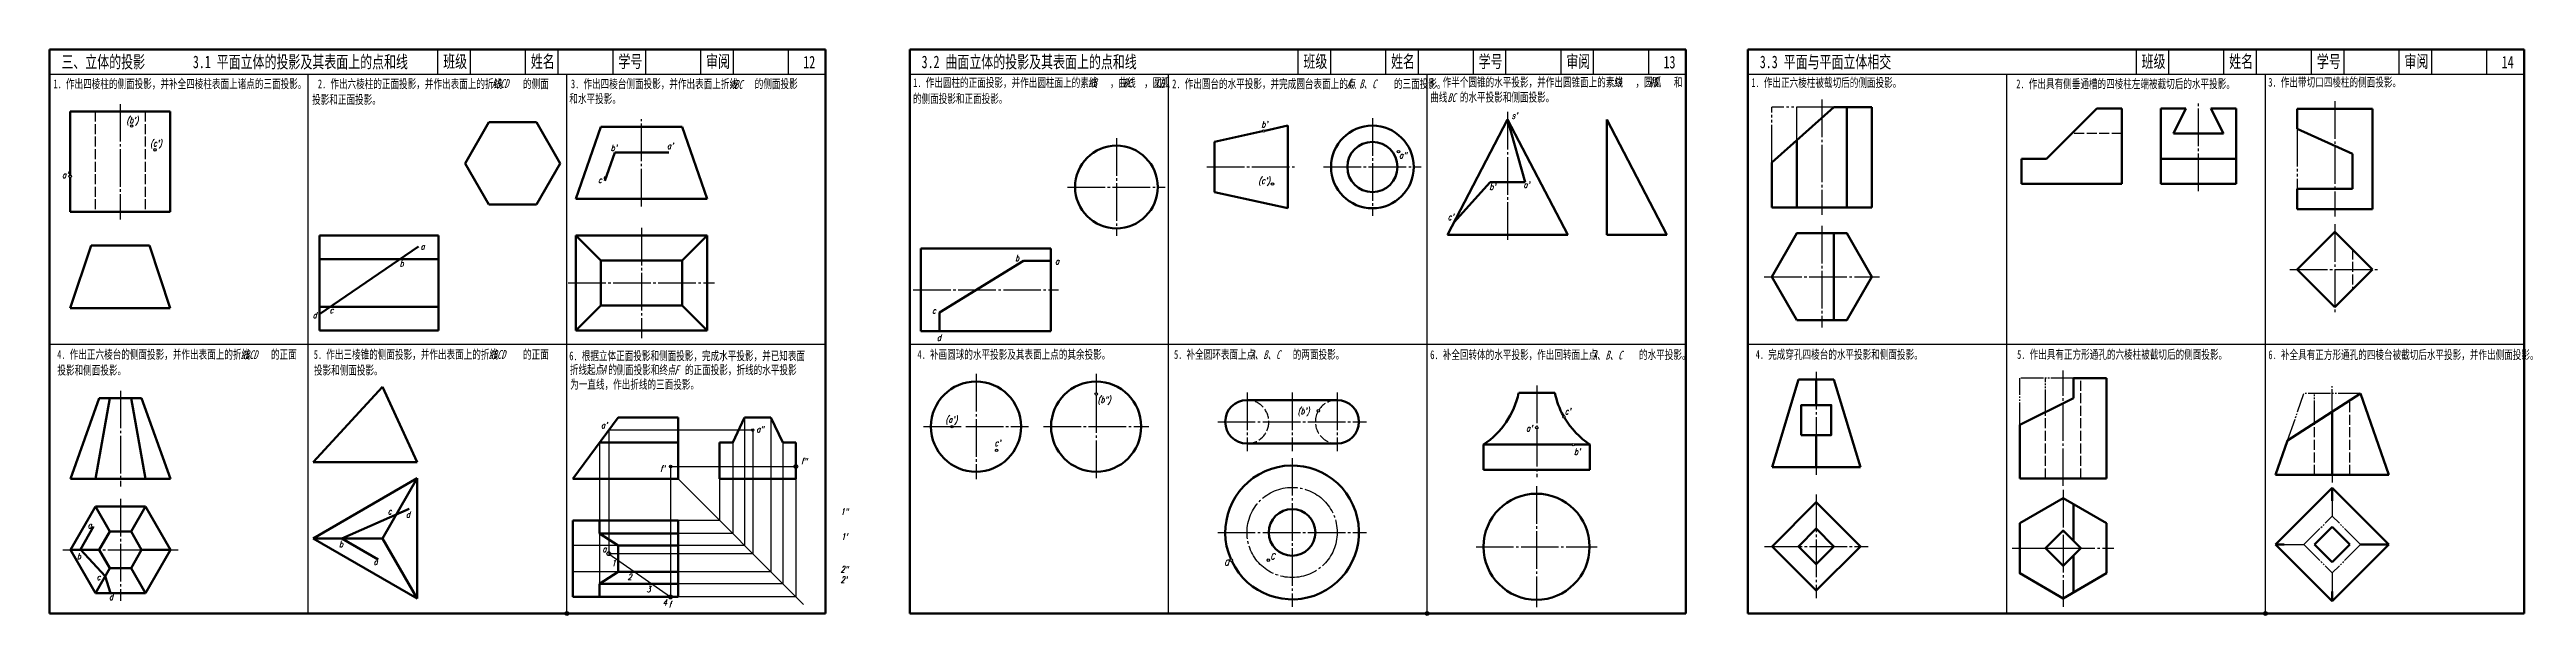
# Model space of a CAD drawing. Header units: millimetres. Extents: x 1821 to 3177, y 368 to 1466.
# Drawn here: x 1821 to 2811, y 625 to 851 of the extents above; entities that cross this region are included whole.
import ezdxf

# ---------------------------------------------------------------- set-up
doc = ezdxf.new("R2010")
doc.units = ezdxf.units.MM
doc.header["$PDMODE"] = 33
doc.header["$PDSIZE"] = 1.5
for name, pattern in [('myCENTER', [18, 15, -1, 1, -1]), ('myHIDDEN', [5, 4, -1]), ('myPHANTOM', [20, 15, -1, 1, -1, 1, -1])]:
    doc.linetypes.add(name, pattern=pattern)
for name, color, linetype, lineweight in [('中心线', 7, 'myCENTER', 25), ('双点画线', 7, 'myPHANTOM', 25), ('标注', 7, 'Continuous', 25), ('标题文字', 7, 'Continuous', 25), ('答案作图线1', 5, 'Continuous', 25), ('答案作图线2', 6, 'Continuous', 25), ('答案实线', 6, 'Continuous', 30), ('粗实线', 7, 'Continuous', 50), ('细实线', 7, 'Continuous', 25), ('虚线', 7, 'myHIDDEN', 25)]:
    doc.layers.add(name, color=color, linetype=linetype, lineweight=lineweight)
doc.layers.add('题目标注', color=7, linetype='Continuous')
doc.styles.add('style2', font='txt.shx', dxfattribs={"width": 0.7, "oblique": 15})
doc.styles.add('字母标注-2.5号', font='txt.shx', dxfattribs={"width": 0.7, "oblique": 15, "height": 2.5})
doc.styles.add('标题字母', font='', dxfattribs={"width": 0.7, "oblique": 15, "height": 3.5})
doc.styles.add('标题汉字1-5号', font='', dxfattribs={"width": 0.7, "height": 5})
doc.styles.add('标题汉字2-3.5号', font='', dxfattribs={"width": 0.7, "height": 3.5})
doc.styles.get('标题字母').set_extended_font_data('FangSong_GB2312')
doc.styles.get('标题汉字1-5号').set_extended_font_data('SimSun')
doc.styles.get('标题汉字2-3.5号').set_extended_font_data('SimSun')

msp = doc.modelspace()

# ---------------------------------------------------------------- texts
at = {"layer": '标注', "style": '字母标注-2.5号', "oblique": 15, "width": 0.7}
for s, p in [("b'", (2305.23, 820.15)), ("s'", (2405.22, 823.64)), ("b'", (2045.34, 810.78)), ("a'", (2067.83, 811.53)), ("a'", (1826.23, 799.97)), ('a"', (2360.27, 807.8)), ("c'", (2040.31, 798.01)), ("(c')", (2304.01, 797.71)), ("b'", (2396.3, 795.24)), ("a'", (2409.9, 796.05)), ("c'", (2379.69, 783.23)), ('a', (1969.41, 771.44)), ('b', (1961.04, 764.63)), ('b', (2206.88, 766.83)), ('a', (2222.84, 765.52)), ('d', (1926.35, 744.02)), ('c', (1933.08, 746.03)), ('c', (2173.69, 745.88)), ('d', (2175.65, 735.07)), ('(b")', (2239.82, 710.33)), ("a'", (2041.47, 700.08)), ("(a')", (2179.05, 702.39)), ("(b')", (2319.7, 705.79)), ("c'", (2426.41, 705.63)), ('a"', (2103.5, 698.51)), ("c'", (2198.67, 693.04)), ("a'", (2410.99, 698.85)), ("f'", (2065.11, 682.77)), ('f"', (2121.44, 685.77)), ("b'", (2430.11, 689.6)), ('c', (1956.29, 665.76)), ('d', (1963.56, 664.48)), ('1"', (2137.16, 665.6)), ('a', (1836.44, 660.18)), ('b', (1936.85, 652.69)), ("1'", (2137.35, 655.61)), ('b', (1832.13, 647.86)), ('a', (1950.64, 645.61)), ('a', (2042.04, 650.72)), ('1', (2045.62, 645.06)), ('2"', (2137.16, 642.61)), ('c', (1840.02, 639.51)), ('d', (1845, 631.57)), ('2', (2052.04, 639.6)), ('3', (2059.58, 634.7)), ("2'", (2137.16, 638.47)), ('4', (2066.11, 629.36)), ('f', (2068.55, 628.61))]:
    msp.add_text(s, height=2.5, dxfattribs=at).set_placement(p)
at = {"layer": '标题文字', "width": 0.7}
for s, height, style, p in [('三、立体的投影\u3000\u3000\u3000\u30003.1 平面立体的投影及其表面上的点和线', 5, '标题汉字1-5号', (1825.93, 843.82)), ('班级', 5, '标题汉字1-5号', (1978.42, 843.99)), ('姓名', 5, '标题汉字1-5号', (2013.42, 843.99)), ('学号', 5, '标题汉字1-5号', (2048.42, 843.99)), ('审阅', 5, '标题汉字1-5号', (2083.42, 843.99)), ('12', 5, '标题汉字1-5号', (2122.25, 843.72)), ('3.2 曲面立体的投影及其表面上的点和线', 5, '标题汉字1-5号', (2169.52, 843.82)), ('班级', 5, '标题汉字1-5号', (2322.01, 843.99)), ('姓名', 5, '标题汉字1-5号', (2357.01, 843.99)), ('学号', 5, '标题汉字1-5号', (2392.01, 843.99)), ('审阅', 5, '标题汉字1-5号', (2427.01, 843.99)), ('13', 5, '标题汉字1-5号', (2465.84, 843.72)), ('3.3 平面与平面立体相交', 5, '标题汉字1-5号', (2504.31, 843.82)), ('班级', 5, '标题汉字1-5号', (2656.8, 843.99)), ('姓名', 5, '标题汉字1-5号', (2691.8, 843.99)), ('学号', 5, '标题汉字1-5号', (2726.8, 843.99)), ('审阅', 5, '标题汉字1-5号', (2761.8, 843.99)), ('14', 5, '标题汉字1-5号', (2800.63, 843.72)), ('1. 作出四棱柱的侧面投影，并补全四棱柱表面上诸点的三面投影。', 3.5, '标题汉字2-3.5号', (1822.75, 835.81)), ('投影和正面投影。', 3.5, '标题汉字2-3.5号', (1926.08, 829.53)), ('2. 作出六棱柱的正面投影，并作出表面上的折线     的侧面', 3.5, '标题汉字2-3.5号', (1928.37, 835.81)), ('和水平投影。', 3.5, '标题汉字2-3.5号', (2028.83, 829.85)), ('3. 作出四棱台侧面投影，并作出表面上折线    的侧面投影', 3.5, '标题汉字2-3.5号', (2029.45, 835.81)), ('1. 作出圆柱的正面投影，并作出圆柱面上的素线   ，曲线  ，圆弧', 3.5, '标题汉字2-3.5号', (2166.15, 836.29)), ('的侧面投影和正面投影。', 3.5, '标题汉字2-3.5号', (2166.06, 829.89)), ('2. 作出圆台的水平投影，并完成圆台表面上的点         的三面投影。', 3.5, '标题汉字2-3.5号', (2269.58, 835.81)), ('3. 作半个圆锥的水平投影，并作出圆锥面上的素线   ，圆弧   和', 3.5, '标题汉字2-3.5号', (2372.62, 836.46)), ('曲线   的水平投影和侧面投影。', 3.5, '标题汉字2-3.5号', (2372.62, 830.46)), ('1. 作出正六棱柱被截切后的侧面投影。', 3.5, '标题汉字2-3.5号', (2500.93, 836.29)), ('2. 作出具有侧垂通槽的四棱柱左端被截切后的水平投影。', 3.5, '标题汉字2-3.5号', (2606.74, 835.81)), ('3. 作出带切口四棱柱的侧面投影。', 3.5, '标题汉字2-3.5号', (2707.4, 836.46)), ('4. 作出正六棱台的侧面投影，并作出表面上的折线     的正面', 3.5, '标题汉字2-3.5号', (1824.27, 727.84)), ('投影和侧面投影。', 3.5, '标题汉字2-3.5号', (1824.33, 721.55)), ('5. 作出三棱锥的侧面投影，并作出表面上的折线      的正面', 3.5, '标题汉字2-3.5号', (1926.73, 727.84)), ('投影和侧面投影。', 3.5, '标题汉字2-3.5号', (1926.8, 721.55)), ('6. 根据立体正面投影和侧面投影，完成水平投影，并已知表面', 3.5, '标题汉字2-3.5号', (2028.78, 727.29)), ('折线起点 的', 3.5, '标题汉字2-3.5号', (2029.02, 721.77)), ('侧面投影和终点  的正面投影，折线的水平投影', 3.5, '标题汉字2-3.5号', (2047.63, 721.67)), ('4. 补画圆球的水平投影及其表面上点的其余投影。', 3.5, '标题汉字2-3.5号', (2167.86, 727.84)), ('5. 补全圆环表面上点         的两面投影。', 3.5, '标题汉字2-3.5号', (2270.32, 727.84)), ('6. 补全回转体的水平投影，作出回转面上点          的水平投影。', 3.5, '标题汉字2-3.5号', (2372.66, 727.73)), ('4. 完成穿孔四棱台的水平投影和侧面投影。', 3.5, '标题汉字2-3.5号', (2502.65, 727.84)), ('5. 作出具有正方形通孔的六棱柱被截切后的侧面投影。', 3.5, '标题汉字2-3.5号', (2607.06, 727.84)), ('6. 补全具有正方形通孔的四棱台被截切后水平投影，并作出侧面投影。', 3.5, '标题汉字2-3.5号', (2707.44, 727.73)), ('为一直线，作出折线的三面投影。', 3.5, '标题汉字2-3.5号', (2029.16, 715.89))]:
    msp.add_text(s, height=height, dxfattribs=dict(at, style=style)).set_placement(p)
at = {"layer": '细实线', "oblique": 15, "width": 0.7}
for s, height, style, p in [('ABCD', 3.5, '标题字母', (1997.87, 835.94)), ('ABC', 3.5, '标题字母', (2093.01, 835.56)), ('AB', 3.5, '标题字母', (2236.19, 836.26)), ('BC', 3.5, '标题字母', (2250.03, 836.19)), ('CD', 3.5, '标题字母', (2263.02, 836.08)), ('A、B、C', 3.5, '标题字母', (2339.27, 835.8)), ('BC', 3.5, '标题字母', (2379.54, 830.32)), ('SA', 3.5, '标题字母', (2445.7, 836.42)), ('AB', 3.5, '标题字母', (2460.04, 836.54)), ("(b')", 2.5, '字母标注-2.5号', (1851.9, 821.81)), ("(c')", 2.5, '字母标注-2.5号', (1861.41, 812.56)), ('ABCD', 3.5, '标题字母', (1897.61, 727.77)), ('ABCD', 3.5, '标题字母', (1996.62, 727.83)), ('A', 3.5, '标题字母', (2041.83, 721.89)), ('F', 3.5, '标题字母', (2070.84, 721.74)), ('A、B、C', 3.5, '标题字母', (2300.87, 727.76)), ('A、B、C', 3.5, '标题字母', (2437.55, 727.57))]:
    msp.add_text(s, height=height, dxfattribs=dict(at, style=style)).set_placement(p)
at = {"layer": '题目标注', "style": 'style2', "oblique": 15, "width": 0.7}
for s, p in [('a', (2290.34, 645.36)), ('c', (2308.77, 647.81))]:
    msp.add_text(s, height=3.5, dxfattribs=at).set_placement(p)

# ---------------------------------------------------------------- linework, layer by layer
for p, q in [((1924.53, 626.22), (1924.53, 841.22)), ((2027.86, 626.22), (2027.86, 841.22)), ((2268.12, 626.22), (2268.12, 841.22)), ((2371.45, 626.22), (2371.45, 841.22)), ((2602.9, 626.22), (2602.9, 841.22)), ((2706.24, 626.22), (2706.24, 841.22)), ((1821.19, 733.72), (2131.19, 733.72)), ((2164.79, 733.72), (2474.79, 733.72)), ((2499.57, 733.72), (2809.57, 733.72))]:
    msp.add_line(p, q)
for p in [(2027.86, 626.22), (2371.45, 626.22), (2706.24, 626.22)]:
    msp.add_point(p)
at = {"layer": '中心线'}
for p, q in [((2529.07, 831.26), (2529.07, 785.26)), ((1849.43, 829.49), (1849.43, 783.49)), ((2057.59, 788.68), (2057.59, 823.43)), ((2349.56, 823.89), (2349.56, 784.89)), ((2403.56, 826.33), (2403.56, 774.33)), ((2679.51, 794.7), (2679.51, 830.7)), ((2733.99, 830.6), (2733.99, 784.6)), ((2247.32, 815.89), (2247.32, 776.89)), ((2283.46, 804.39), (2318.79, 804.39)), ((2330.06, 804.39), (2369.06, 804.39)), ((2227.82, 796.39), (2266.82, 796.39)), ((2057.59, 780.11), (2057.59, 736.11)), ((2529.07, 780.93), (2529.07, 740.29)), ((2733.99, 781.51), (2733.99, 745.51)), ((2715.99, 763.51), (2751.99, 763.51)), ((2028.34, 758.11), (2086.84, 758.11)), ((2166.16, 755.39), (2224.16, 755.39)), ((2506.07, 760.61), (2552.07, 760.61)), ((2526.86, 722.6), (2526.86, 681.6)), ((2625.44, 677.12), (2625.44, 723.12)), ((1849.53, 715.13), (1849.53, 676.93)), ((2191.25, 721.8), (2191.25, 679.8)), ((2239.23, 721.8), (2239.23, 714.29)), ((2239.23, 713.29), (2239.23, 679.8)), ((2299.49, 714.41), (2299.49, 691.01)), ((2317.49, 714.41), (2317.49, 691.01)), ((2335.49, 714.41), (2335.49, 691.01)), ((2415.21, 717.22), (2415.21, 700.9)), ((2287.79, 702.71), (2347.19, 702.71)), ((2170.25, 700.8), (2186.16, 700.8)), ((2187.16, 700.8), (2212.25, 700.8)), ((2218.23, 700.8), (2260.23, 700.8)), ((2415.21, 699.9), (2415.21, 680.61)), ((2317.49, 688.27), (2317.49, 628.87)), ((2415.12, 677.03), (2415.12, 628.71)), ((2526.86, 673.7), (2526.86, 632.35)), ((2625.44, 675.59), (2625.44, 628.95)), ((2732.95, 681.52), (2732.95, 678.52)), ((1849.53, 671.98), (1849.53, 631.34)), ((2287.79, 658.57), (2347.19, 658.57)), ((2506.18, 653.02), (2547.54, 653.02)), ((1826.53, 651.66), (1872.53, 651.66)), ((2390.95, 652.87), (2439.28, 652.87)), ((2605.12, 652.27), (2645.76, 652.27))]:
    msp.add_line(p, q, dxfattribs=at)
msp.add_circle((2317.49, 658.57), 18, dxfattribs=at)
at = {"layer": '双点画线'}
for p, q in [((2509.07, 806.16), (2509.07, 828.26)), ((2533.9, 828.26), (2509.07, 828.26)), ((2519.07, 815.06), (2519.07, 828.26)), ((2718.99, 819.6), (2718.99, 795.6))]:
    msp.add_line(p, q, dxfattribs=at)
at = {"layer": '双点画线', "ltscale": 0.6}
for p, q in [((2608.12, 701.45), (2608.12, 720.12)), ((2629.56, 720.12), (2608.12, 720.12)), ((2618.37, 706.55), (2618.37, 720.12)), ((2744.26, 714.02), (2721.64, 714.02)), ((2725.88, 702.21), (2725.88, 714.02)), ((2732.95, 706.75), (2732.95, 717.02)), ((2721.64, 653.72), (2732.95, 665.04)), ((2732.95, 671.25), (2732.95, 665.04)), ((2744.26, 653.72), (2732.95, 665.04)), ((2713.69, 653.72), (2721.64, 653.72)), ((2721.64, 653.72), (2732.95, 642.41)), ((2744.26, 653.72), (2732.95, 642.41)), ((2732.95, 642.41), (2732.95, 635.03))]:
    msp.add_line(p, q, dxfattribs=at)
at = {"layer": '双点画线', "ltscale": 0.6, "extrusion": (0, 1, 2.22045e-16)}
msp.add_line((2715.12, 695.3), (2721.64, 714.02), dxfattribs=at)
at = {"layer": '答案作图线1'}
for p, q in [((2098.8, 704.4), (2098.8, 653.34)), ((2109.3, 704.4), (2109.3, 642.84)), ((2040.9, 694.4), (2040.9, 638.09)), ((2094.05, 694.4), (2094.05, 658.09)), ((2114.05, 694.4), (2114.05, 638.09)), ((2072.25, 679.9), (2122.37, 629.78)), ((2088.8, 679.9), (2088.8, 663.34)), ((2119.3, 679.9), (2119.3, 632.84)), ((2088.8, 663.34), (2030.25, 663.34)), ((2030.25, 663.34), (2030.25, 632.84)), ((2072.25, 663.34), (2072.25, 632.84)), ((2098.8, 653.34), (2030.25, 653.34)), ((2094.05, 658.09), (2040.9, 658.09)), ((2048.25, 653.34), (2048.25, 642.84)), ((2109.3, 642.84), (2030.25, 642.84)), ((2114.05, 638.09), (2040.9, 638.09)), ((2119.3, 632.84), (2030.25, 632.84))]:
    msp.add_line(p, q, dxfattribs=at)
at = {"layer": '答案作图线2'}
for p, q in [((2102.05, 699.4), (2044.58, 699.4)), ((2044.58, 699.4), (2044.58, 650.09)), ((2102.05, 699.4), (2102.05, 650.09)), ((2069.25, 684.9), (2069.25, 632.84)), ((2069.25, 684.9), (2119.3, 684.9)), ((2102.05, 650.09), (2044.58, 650.09))]:
    msp.add_line(p, q, dxfattribs=at)
for p in [(2119.3, 684.9), (2044.58, 650.09), (2069.25, 632.84)]:
    msp.add_point(p, dxfattribs=at)
at = {"layer": '答案实线'}
msp.add_line((2044.58, 650.09), (2069.25, 632.84), dxfattribs=at)
at = {"layer": '粗实线'}
for p, q in [((1821.19, 851.22), (1821.19, 626.22)), ((2131.19, 851.22), (1821.19, 851.22)), ((2131.19, 626.22), (2131.19, 851.22)), ((2164.79, 851.22), (2164.79, 626.22)), ((2474.79, 851.22), (2164.79, 851.22)), ((2474.79, 626.22), (2474.79, 851.22)), ((2499.57, 851.22), (2499.57, 626.22)), ((2809.57, 851.22), (2499.57, 851.22)), ((2809.57, 626.22), (2809.57, 851.22)), ((1869.43, 826.49), (1829.43, 826.49)), ((1829.43, 826.49), (1829.43, 801.12)), ((1869.43, 786.49), (1869.43, 826.49)), ((1987.17, 805.82), (1996.67, 822.28)), ((1996.67, 822.28), (2015.67, 822.28)), ((2015.67, 822.28), (2025.17, 805.82)), ((2533.9, 828.26), (2509.07, 806.16)), ((2533.9, 828.26), (2549.07, 828.26)), ((2539.07, 828.26), (2539.07, 788.26)), ((2549.07, 828.26), (2549.07, 788.26)), ((2618.87, 807.7), (2638.87, 827.7)), ((2648.87, 827.7), (2638.87, 827.7)), ((2648.87, 797.7), (2648.87, 827.7)), ((2664.51, 797.7), (2664.51, 827.7)), ((2664.51, 827.7), (2674.51, 827.7)), ((2674.51, 827.7), (2669.51, 817.7)), ((2689.51, 817.7), (2684.51, 827.7)), ((2684.51, 827.7), (2694.51, 827.7)), ((2694.51, 797.7), (2694.51, 827.7)), ((2748.99, 827.6), (2718.99, 827.6)), ((2718.99, 827.6), (2718.99, 819.6)), ((2748.99, 787.6), (2748.99, 827.6)), ((2031.34, 791.68), (2041.34, 820.43)), ((2041.34, 820.43), (2073.84, 820.43)), ((2083.84, 791.68), (2073.84, 820.43)), ((2286.46, 814.39), (2305.63, 818.64)), ((2286.46, 814.39), (2286.46, 794.39)), ((2306.6, 818.85), (2315.79, 820.89)), ((2315.79, 820.89), (2315.79, 787.89)), ((2519.07, 815.06), (2519.07, 788.26)), ((2669.51, 817.7), (2689.51, 817.7)), ((2718.99, 819.6), (2740.99, 809.6)), ((1987.17, 805.82), (1996.67, 789.37)), ((2025.17, 805.82), (2015.67, 789.37)), ((2042.98, 798.83), (2046.94, 810.2)), ((2068.58, 810.2), (2046.94, 810.2)), ((2509.07, 806.16), (2509.07, 788.26)), ((2608.87, 807.7), (2608.87, 797.7)), ((2608.87, 807.7), (2618.87, 807.7)), ((2664.51, 807.7), (2694.51, 807.7)), ((2740.99, 809.6), (2740.99, 795.6)), ((1829.43, 800.12), (1829.43, 786.49)), ((2031.34, 791.68), (2083.84, 791.68)), ((2286.46, 794.39), (2315.79, 787.89)), ((2608.87, 797.7), (2648.87, 797.7)), ((2664.51, 797.7), (2694.51, 797.7)), ((2740.99, 795.6), (2718.99, 795.6)), ((2718.99, 787.6), (2718.99, 795.6)), ((1829.43, 786.49), (1869.43, 786.49)), ((1996.67, 789.37), (2015.67, 789.37)), ((2509.07, 788.26), (2549.07, 788.26)), ((2718.99, 787.6), (2748.99, 787.6)), ((1837.77, 773.03), (1829.43, 748.03)), ((1837.77, 773.03), (1861.1, 773.03)), ((1861.1, 773.03), (1869.43, 748.03)), ((1929.06, 777.11), (1929.06, 739.11)), ((1976.56, 777.11), (1929.06, 777.11)), ((1929.06, 745.61), (1968.56, 772.61)), ((1976.56, 739.11), (1976.56, 777.11)), ((2031.34, 777.11), (2031.34, 739.11)), ((2083.84, 777.11), (2031.34, 777.11)), ((2041.34, 767.11), (2031.34, 777.11)), ((2073.84, 767.11), (2083.84, 777.11)), ((2083.84, 739.11), (2083.84, 777.11)), ((2169.16, 771.89), (2169.16, 738.89)), ((2169.16, 771.89), (2221.16, 771.89)), ((2221.16, 771.89), (2221.16, 738.89)), ((2533.9, 777.93), (2533.9, 743.29)), ((2733.99, 778.51), (2718.99, 763.51)), ((2733.99, 778.51), (2748.99, 763.51)), ((1929.06, 767.61), (1976.56, 767.61)), ((2073.84, 767.11), (2041.34, 767.11)), ((2041.34, 767.11), (2041.34, 749.11)), ((2073.84, 749.11), (2073.84, 767.11)), ((2176.66, 746.39), (2210.16, 766.89)), ((2221.16, 766.89), (2210.16, 766.89)), ((2733.99, 748.51), (2718.99, 763.51)), ((2733.99, 748.51), (2748.99, 763.51)), ((1829.43, 748.03), (1869.43, 748.03)), ((1929.06, 748.61), (1976.56, 748.61)), ((2041.34, 749.11), (2031.34, 739.11)), ((2041.34, 749.11), (2073.84, 749.11)), ((2073.84, 749.11), (2083.84, 739.11)), ((2176.66, 746.39), (2176.66, 738.89)), ((1929.06, 739.11), (1976.56, 739.11)), ((2031.34, 739.11), (2083.84, 739.11)), ((2169.16, 738.89), (2221.16, 738.89)), ((1926.52, 686.56), (1954.24, 716.62)), ((1954.24, 716.62), (1968.09, 686.56)), ((2407.99, 714.22), (2422.44, 714.22)), ((2509.18, 684.6), (2519.79, 719.6)), ((2519.79, 719.6), (2533.93, 719.6)), ((2526.86, 719.6), (2526.86, 709.4)), ((2544.54, 684.6), (2533.93, 719.6)), ((2629.56, 720.12), (2642.76, 720.12)), ((2629.56, 712.12), (2629.56, 720.12)), ((2642.76, 680.12), (2642.76, 720.12)), ((1829.53, 679.93), (1841.08, 712.13)), ((1839.53, 679.93), (1845.3, 712.13)), ((1841.08, 712.13), (1857.98, 712.13)), ((1859.53, 679.93), (1853.76, 712.13)), ((1869.53, 679.93), (1857.98, 712.13)), ((2048.25, 704.4), (2030.25, 679.9)), ((2098.8, 704.4), (2094.05, 694.4)), ((2109.3, 704.4), (2114.05, 694.4)), ((2299.49, 711.41), (2335.49, 711.41)), ((2608.12, 701.45), (2629.56, 712.12)), ((2299.49, 694.01), (2335.49, 694.01)), ((2393.95, 693.61), (2429.29, 693.61)), ((2393.95, 693.61), (2393.95, 683.61)), ((2430.29, 693.61), (2436.47, 693.61)), ((2436.47, 693.61), (2436.47, 683.61)), ((2526.86, 697.4), (2526.86, 684.6)), ((2608.12, 680.12), (2608.12, 701.45)), ((1926.52, 686.56), (1968.09, 686.56)), ((2393.95, 683.61), (2436.47, 683.61)), ((2509.18, 684.6), (2544.54, 684.6)), ((1829.53, 679.93), (1869.53, 679.93)), ((1968.09, 680.17), (1926.52, 656.17)), ((1954.24, 656.17), (1968.09, 680.17)), ((1968.09, 632.17), (1968.09, 680.17)), ((2608.12, 680.12), (2642.76, 680.12)), ((2732.95, 676.35), (2710.32, 653.72)), ((2732.95, 671.25), (2732.95, 676.35)), ((2755.58, 653.72), (2732.95, 676.35)), ((1829.53, 651.66), (1839.53, 668.98)), ((1839.53, 668.98), (1859.53, 668.98)), ((1845.3, 658.98), (1839.53, 668.98)), ((1853.76, 658.98), (1859.53, 668.98)), ((1859.53, 668.98), (1869.53, 651.66)), ((1937.94, 656.17), (1964.81, 667.97)), ((2030.25, 632.84), (2030.25, 663.34)), ((2030.25, 663.34), (2072.25, 663.34)), ((2040.9, 658.09), (2040.9, 663.34)), ((2072.25, 663.34), (2072.25, 653.34)), ((2526.86, 670.7), (2509.18, 653.02)), ((2526.86, 670.7), (2544.54, 653.02)), ((2629.56, 669.59), (2629.56, 655.22)), ((1833.51, 651.82), (1838.77, 660.93)), ((1841.08, 651.66), (1845.3, 658.98)), ((1845.3, 658.98), (1853.76, 658.98)), ((1853.76, 658.98), (1857.98, 651.66)), ((1926.52, 656.17), (1968.09, 632.17)), ((1954.24, 656.17), (1926.52, 656.17)), ((1937.94, 656.17), (1952.51, 647.76)), ((1954.24, 656.17), (1968.09, 632.17)), ((2040.9, 658.09), (2048.25, 653.34)), ((2040.9, 658.09), (2072.25, 658.09)), ((2048.25, 653.34), (2072.25, 653.34)), ((2048.25, 653.34), (2048.25, 642.84)), ((2072.25, 653.34), (2072.25, 638.09)), ((2526.86, 635.35), (2509.18, 653.02)), ((2526.86, 660.1), (2519.79, 653.02)), ((2526.86, 645.95), (2519.79, 653.02)), ((2526.86, 660.1), (2533.93, 653.02)), ((2526.86, 635.35), (2544.54, 653.02)), ((2526.86, 645.95), (2533.93, 653.02)), ((2710.32, 653.72), (2713.69, 653.72)), ((2710.32, 653.72), (2732.95, 631.1)), ((2725.88, 653.72), (2732.95, 660.79)), ((2732.95, 646.65), (2725.88, 653.72)), ((2732.95, 660.79), (2735.76, 657.98)), ((2732.95, 631.1), (2755.58, 653.72)), ((2735.76, 657.98), (2740.02, 653.72)), ((2740.02, 653.72), (2735.76, 649.47)), ((2744.26, 653.72), (2755.58, 653.72)), ((1829.53, 651.66), (1839.53, 634.34)), ((1841.08, 651.66), (1829.53, 651.66)), ((1833.51, 651.82), (1843.43, 641.1)), ((1845.3, 644.34), (1839.53, 634.34)), ((1841.08, 651.66), (1845.3, 644.34)), ((1845.3, 644.34), (1853.76, 644.34)), ((1857.98, 651.66), (1853.76, 644.34)), ((1853.76, 644.34), (1859.53, 634.34)), ((1857.98, 651.66), (1869.53, 651.66)), ((1869.53, 651.66), (1859.53, 634.34)), ((2629.56, 649.32), (2629.56, 634.95)), ((2735.76, 649.47), (2732.95, 646.65)), ((1839.53, 634.34), (1859.53, 634.34)), ((1843.43, 641.1), (1845.55, 634.34)), ((2048.25, 642.84), (2040.9, 638.09)), ((2040.9, 638.09), (2072.25, 638.09)), ((2040.9, 638.09), (2040.9, 632.84)), ((2072.25, 642.84), (2048.25, 642.84)), ((2072.25, 638.09), (2072.25, 632.84)), ((2732.95, 635.03), (2732.95, 631.1)), ((1821.19, 626.22), (2131.19, 626.22)), ((2072.25, 632.84), (2030.25, 632.84)), ((2164.79, 626.22), (2474.79, 626.22)), ((2499.57, 626.22), (2809.57, 626.22))]:
    msp.add_line(p, q, dxfattribs=at)
at = {"layer": '粗实线', "extrusion": (0, 1, 2.22045e-16)}
for p, q in [((2379.56, 777.33), (2403.56, 823.33)), ((2403.56, 823.33), (2427.56, 777.33)), ((2410.56, 798.33), (2403.56, 823.33)), ((2382.1, 782.2), (2396.56, 798.33)), ((2403.56, 798.33), (2396.56, 798.33)), ((2403.56, 798.33), (2410.56, 798.33)), ((2427.56, 777.33), (2379.56, 777.33)), ((2715.12, 695.3), (2744.26, 714.02)), ((2744.26, 714.02), (2755.58, 681.52)), ((2732.95, 706.75), (2732.95, 681.52)), ((2710.32, 681.52), (2715.12, 695.3)), ((2710.32, 681.52), (2732.95, 681.52)), ((2732.95, 681.52), (2755.58, 681.52))]:
    msp.add_line(p, q, dxfattribs=at)
at = {"layer": '粗实线', "extrusion": (2.22045e-16, 1, -4.93038e-32)}
for p, q in [((2443.23, 823.33), (2443.23, 777.33)), ((2443.23, 823.33), (2467.23, 777.33)), ((2467.23, 777.33), (2443.23, 777.33))]:
    msp.add_line(p, q, dxfattribs=at)
at = {"layer": '粗实线', "extrusion": (0, 1, 0)}
for p, q in [((2072.25, 704.4), (2048.25, 704.4)), ((2072.25, 694.4), (2072.25, 704.4)), ((2109.3, 704.4), (2098.8, 704.4)), ((2072.25, 694.4), (2040.9, 694.4)), ((2072.25, 679.9), (2072.25, 694.4)), ((2088.8, 694.4), (2088.8, 679.9)), ((2094.05, 694.4), (2088.8, 694.4)), ((2119.3, 694.4), (2114.05, 694.4)), ((2119.3, 679.9), (2119.3, 694.4)), ((2072.25, 679.9), (2030.25, 679.9)), ((2119.3, 679.9), (2088.8, 679.9))]:
    msp.add_line(p, q, dxfattribs=at)
at = {"layer": '粗实线'}
for points in [[(2519.07, 743.29), (2539.07, 743.29), (2549.07, 760.61), (2539.07, 777.93), (2519.07, 777.93), (2509.07, 760.61)], [(2520.86, 697.4), (2532.86, 697.4), (2532.86, 709.4), (2520.86, 709.4)], [(2642.76, 642.27), (2642.76, 662.27), (2625.44, 672.27), (2608.12, 662.27), (2608.12, 642.27), (2625.44, 632.27)], [(2625.44, 645.2), (2632.51, 652.27), (2625.44, 659.34), (2618.37, 652.27)]]:
    msp.add_lwpolyline(points, close=True, dxfattribs=at)
for centre, radius in [((2247.32, 796.39), 16.5), ((2349.56, 804.39), 16.5), ((2349.56, 804.39), 10), ((2191.25, 700.8), 18), ((2239.23, 700.8), 18), ((2415.12, 652.87), 21.16), ((2317.49, 658.57), 9.3)]:
    msp.add_circle(centre, radius, dxfattribs=at)
for centre, radius, start, end in [((2375.71, 721.11), 33, 303.55731, 347.94646), ((2454.71, 721.11), 33, 192.05354, 209.01421), ((2299.49, 702.71), 8.7, 90, 270), ((2335.49, 702.71), 8.7, 270, 90), ((2454.71, 721.11), 33, 210.75046, 236.44269), ((2317.49, 658.57), 26.7, 205.51648, 203.37054)]:
    msp.add_arc(centre, radius, start, end, dxfattribs=at)
at = {"layer": '细实线'}
for p, q in [((1976.19, 851.22), (1976.19, 841.22)), ((1989.19, 851.22), (1989.19, 841.22)), ((2011.19, 851.22), (2011.19, 841.22)), ((2024.19, 851.22), (2024.19, 841.22)), ((2046.19, 851.22), (2046.19, 841.22)), ((2059.19, 851.22), (2059.19, 841.22)), ((2081.19, 851.22), (2081.19, 841.22)), ((2094.19, 851.22), (2094.19, 841.22)), ((2116.19, 851.22), (2116.19, 841.22)), ((2319.79, 851.22), (2319.79, 841.22)), ((2332.79, 851.22), (2332.79, 841.22)), ((2354.79, 851.22), (2354.79, 841.22)), ((2367.79, 851.22), (2367.79, 841.22)), ((2389.79, 851.22), (2389.79, 841.22)), ((2402.79, 851.22), (2402.79, 841.22)), ((2424.79, 851.22), (2424.79, 841.22)), ((2437.79, 851.22), (2437.79, 841.22)), ((2459.79, 851.22), (2459.79, 841.22)), ((2654.57, 851.22), (2654.57, 841.22)), ((2667.57, 851.22), (2667.57, 841.22)), ((2689.57, 851.22), (2689.57, 841.22)), ((2702.57, 851.22), (2702.57, 841.22)), ((2724.57, 851.22), (2724.57, 841.22)), ((2737.57, 851.22), (2737.57, 841.22)), ((2759.57, 851.22), (2759.57, 841.22)), ((2772.57, 851.22), (2772.57, 841.22)), ((2794.57, 851.22), (2794.57, 841.22)), ((2131.19, 841.22), (1821.19, 841.22)), ((2474.79, 841.22), (2164.79, 841.22)), ((2809.57, 841.22), (2499.57, 841.22)), ((2618.37, 652.27), (2632.51, 652.27))]:
    msp.add_line(p, q, dxfattribs=at)
for centre in [(1853.97, 820.71), (1863.33, 811.23), (2306.11, 818.74), (2359.99, 810.5), (1829.43, 800.62), (2309.65, 797.59), (2239.26, 713.79), (2327.98, 707.1), (2426.1, 704.67), (2102.05, 699.4), (2181.66, 700.8), (2415.21, 700.4), (2429.79, 693.61), (2069.25, 684.9), (2199.45, 691.34), (2293.18, 647.52), (2307.97, 647.53)]:
    msp.add_circle(centre, 0.5, dxfattribs=at)
at = {"layer": '虚线'}
for p, q in [((1839.43, 826.49), (1839.43, 786.49)), ((1859.43, 826.49), (1859.43, 786.49)), ((2648.87, 817.7), (2628.87, 817.7)), ((2740.99, 771.51), (2740.99, 755.51)), ((2632.51, 680.12), (2632.51, 720.12)), ((2618.37, 680.12), (2618.37, 706.55))]:
    msp.add_line(p, q, dxfattribs=at)
at = {"layer": '虚线', "extrusion": (0, 1, 2.22045e-16)}
for p, q in [((2740.02, 681.52), (2740.02, 711.29)), ((2725.88, 681.52), (2725.88, 702.21))]:
    msp.add_line(p, q, dxfattribs=at)
at = {"layer": '虚线'}
for centre, start, end in [((2299.49, 702.71), 270, 90), ((2335.49, 702.71), 152.92898, 270), ((2335.49, 702.71), 90, 146.34235)]:
    msp.add_arc(centre, 8.7, start, end, dxfattribs=at)

msp.set_redraw_order([(e.dxf.handle, doc.entitydb.next_handle()) for e in msp.query("TEXT MTEXT ATTDEF DIMENSION ARC_DIMENSION")])  # texts and dimensions are drawn at this point

doc.saveas('drawing.dxf')
